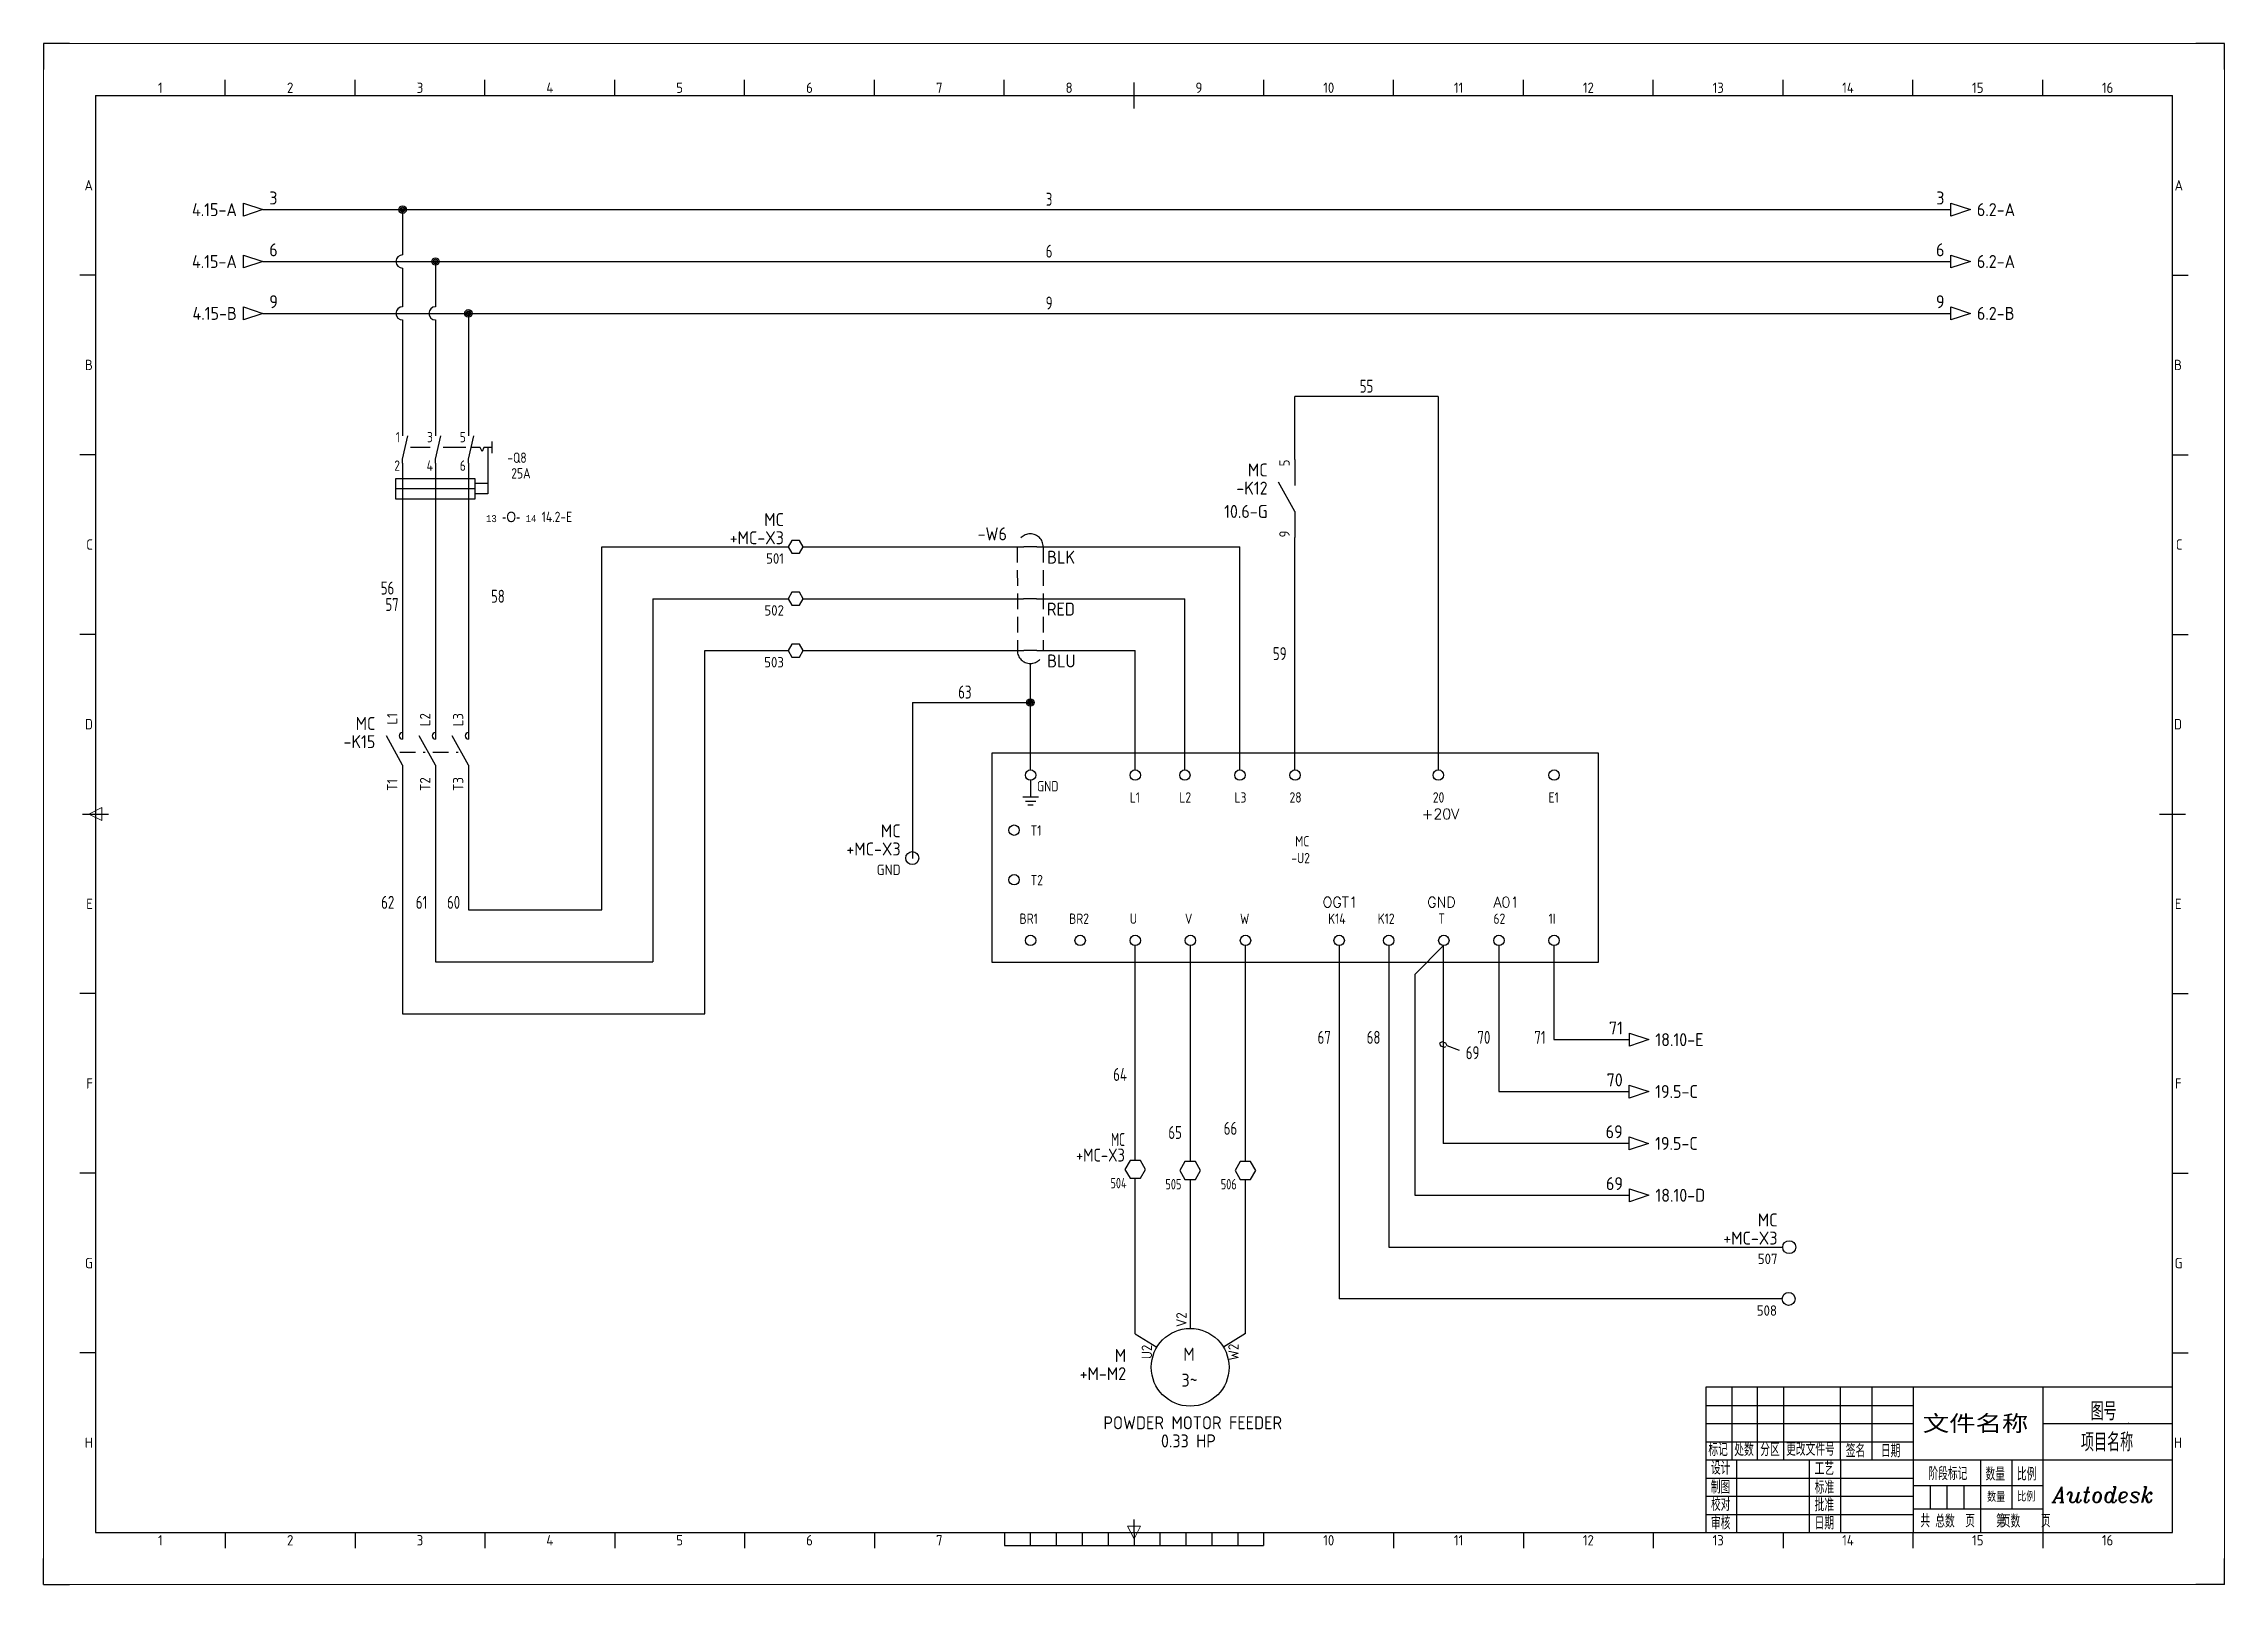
# Model space of a CAD drawing. Header units: millimetres. Extents: x 0 to 841, y 0 to 594.
import ezdxf
from ezdxf.enums import TextEntityAlignment as Align

# ---------------------------------------------------------------- set-up
doc = ezdxf.new("R2010")
doc.units = ezdxf.units.MM
doc.header["$LTSCALE"] = 12
doc.linetypes.add('DASHED', pattern=[0.75, 0.5, -0.25])
for name, color, linetype in [('AE_BOR', 1, 'Continuous'), ('BLK_1.0mm^2', 7, 'Continuous'), ('BLU_1.0mm^2', 5, 'Continuous'), ('DESC', 150, 'Continuous'), ('GRN_2.5mm^2', 3, 'Continuous'), ('LINK', 9, 'DASHED'), ('LOC', 8, 'Continuous'), ('MISC', 7, 'Continuous'), ('RED_1.0mm^2', 1, 'Continuous'), ('RED_2.5mm^2', 1, 'Continuous'), ('SYMS', 7, 'Continuous'), ('TAGS', 150, 'Continuous'), ('TAN_2.5mm^2', 31, 'Continuous'), ('TAN_4.0mm^2', 31, 'Continuous'), ('TERMS', 123, 'Continuous'), ('WHT_1.0mm^2', 7, 'Continuous'), ('WIRENO', 72, 'Continuous'), ('WIREREF', 52, 'Continuous'), ('WIREREF_DEST', 52, 'Continuous'), ('XREF', 7, 'Continuous'), ('XREFCHILD', 134, 'Continuous'), ('图框_外框线', 7, 'Continuous'), ('图框_标题栏属性', 1, 'Continuous'), ('图框_标题栏文字', 6, 'Continuous')]:
    doc.layers.add(name, color=color, linetype=linetype)
doc.styles.get("Standard").update_dxf_attribs({"font": 'txt.shx', "bigfont": 'gbcbig.shx'})
doc.styles.add('WD', font='romans.shx', dxfattribs={"bigfont": 'gbcbig.shx'})
doc.styles.add('WD_IEC', font='isocp2.shx', dxfattribs={"width": 0.9, "height": 4, "bigfont": 'gbcbig.shx'})
doc.styles.add('工程字', font='gbenor.shx', dxfattribs={"bigfont": 'gbcbig.shx'})

msp = doc.modelspace()

# ---------------------------------------------------------------- texts
at = {"layer": 'XREF', "insert": (187.2, 413.54), "char_height": 4, "attachment_point": 2, "style": 'WD_IEC'}
msp.add_mtext('{\\Fmonotxt.shx|c0;\\H0.67x;13 }{\\Facaderef.shx|c0;-O-} {\\Fmonotxt.shx|c0;\\H0.67x;14} 14.2-E', dxfattribs=at)

# ---------------------------------------------------------------- blocks, each defined once
blk = doc.blocks.new('gb_a1')
for p, q in [((20, 574), (20, 20)), ((20, 574), (821, 574)), ((821, 20), (821, 574)), ((20, 20), (821, 20))]:
    blk.add_line(p, q)
at = {"layer": 'AE_BOR', "lineweight": 30}
for p, q in [((10, 594), (0, 594)), ((0, 594), (0, 584)), ((841, 594), (830, 594)), ((841, 584), (841, 594)), ((0, 0), (0, 10)), ((841, 0), (841, 10)), ((0, 0), (10, 0)), ((841, 0), (830, 0))]:
    blk.add_line(p, q, dxfattribs=at)
at = {"layer": 'AE_BOR', "color": 1, "lineweight": 15}
for p, q in [((0, 594), (841, 594)), ((0, 0), (0, 594)), ((841, 594), (841, 0)), ((17.5, 297), (22.5, 299.5)), ((22.5, 294.5), (17.5, 297)), ((22.5, 299.5), (22.5, 294.5)), ((420.5, 17.5), (418, 22.5)), ((418, 22.5), (423, 22.5)), ((423, 22.5), (420.5, 17.5)), ((841, 0), (0, 0))]:
    blk.add_line(p, q, dxfattribs=at)
at = {"layer": 'AE_BOR'}
for p, q in [((70.0625, 574), (70.0625, 580)), ((120.125, 574), (120.125, 580)), ((170.1875, 574), (170.1875, 580)), ((220.25, 574), (220.25, 580)), ((270.3125, 574), (270.3125, 580)), ((320.375, 574), (320.375, 580)), ((370.4375, 574), (370.4375, 580)), ((470.5625, 574), (470.5625, 580)), ((520.625, 574), (520.625, 580)), ((570.6875, 574), (570.6875, 580)), ((620.75, 574), (620.75, 580)), ((670.8125, 574), (670.8125, 580)), ((720.875, 574), (720.875, 580)), ((770.9375, 574), (770.9375, 580)), ((20, 504.75), (14, 504.75)), ((821, 504.75), (827, 504.75)), ((20, 435.5), (14, 435.5)), ((821, 435.5), (827, 435.5)), ((20, 366.25), (14, 366.25)), ((821, 366.25), (827, 366.25)), ((20, 227.75), (14, 227.75)), ((821, 227.75), (827, 227.75)), ((20, 158.5), (14, 158.5)), ((821, 158.5), (827, 158.5)), ((20, 89.25), (14, 89.25)), ((821, 89.25), (827, 89.25)), ((70.0625, 20), (70.0625, 14)), ((120.125, 20), (120.125, 14)), ((170.1875, 20), (170.1875, 14)), ((220.25, 20), (220.25, 14)), ((270.3125, 20), (270.3125, 14)), ((320.375, 20), (320.375, 14)), ((520.625, 20), (520.625, 14)), ((570.6875, 20), (570.6875, 14)), ((620.75, 20), (620.75, 14)), ((670.8125, 20), (670.8125, 14)), ((720.875, 20), (720.875, 14)), ((770.9375, 20), (770.9375, 14))]:
    blk.add_line(p, q, dxfattribs=at)
at = {"layer": 'AE_BOR', "color": 2, "lineweight": 30}
for p, q in [((420.5, 574), (420.5, 579)), ((420.5, 569), (420.5, 574)), ((15, 297), (25, 297)), ((816, 297), (826, 297)), ((370.5, 20), (370.5, 15)), ((380.5, 20), (380.5, 15)), ((390.5, 20), (390.5, 15)), ((400.5, 20), (400.5, 15)), ((410.5, 20), (410.5, 15)), ((420.5, 20), (420.5, 25)), ((420.5, 20), (420.5, 15)), ((430.5, 20), (430.5, 15)), ((440.5, 20), (440.5, 15)), ((450.5, 20), (450.5, 15)), ((460.5, 20), (460.5, 15)), ((470.5, 20), (470.5, 15)), ((370.5, 15), (470.5, 15))]:
    blk.add_line(p, q, dxfattribs=at)
at = {"layer": 'AE_BOR', "style": 'WD_IEC'}
for s, p in [('1', (45.03125, 575)), ('2', (95.09375, 575)), ('3', (145.15625, 575)), ('4', (195.21875, 575)), ('5', (245.28125, 575)), ('6', (295.34375, 575)), ('7', (345.40625, 575)), ('8', (395.46875, 575)), ('9', (445.53125, 575)), ('10', (495.59375, 575)), ('11', (545.65625, 575)), ('12', (595.71875, 575)), ('13', (645.78125, 575)), ('14', (695.84375, 575)), ('15', (745.90625, 575)), ('16', (795.96875, 575)), ('1', (45.03125, 15)), ('2', (95.09375, 15)), ('3', (145.15625, 15)), ('4', (195.21875, 15)), ('5', (245.28125, 15)), ('6', (295.34375, 15)), ('7', (345.40625, 15)), ('10', (495.59375, 15)), ('11', (545.65625, 15)), ('12', (595.71875, 15)), ('13', (645.78125, 15)), ('14', (695.84375, 15)), ('15', (745.90625, 15)), ('16', (795.96875, 15))]:
    blk.add_text(s, height=4, dxfattribs=at).set_placement(p, align=Align.CENTER)
for s, p in [('A', (19, 539.375)), ('A', (825.04762, 539.375)), ('B', (19, 470.125)), ('B', (824.66667, 470.125)), ('C', (19, 400.875)), ('C', (824.85714, 400.875)), ('D', (19, 331.625)), ('D', (824.66667, 331.625)), ('E', (19, 262.375)), ('E', (824.47619, 262.375)), ('F', (19, 193.125)), ('F', (824.47619, 193.125)), ('G', (19, 123.875)), ('G', (824.85714, 123.875)), ('H', (19, 54.625)), ('H', (824.66667, 54.625))]:
    blk.add_text(s, height=4, dxfattribs=at).set_placement(p, align=Align.MIDDLE_RIGHT)
blk = doc.blocks.new('VDV1_19')
for p, q in [((8.94, 31.88), (5.94, 31.88)), ((6.44, 31.12), (8.44, 31.12)), ((6.94, 30.38), (7.94, 30.38))]:
    blk.add_line(p, q)
for centre in [(7.44, 36.12), (27.62, 36.12), (37.19, 36.12), (47.81, 36.12), (58.44, 36.12), (86.06, 36.12), (108.38, 36.12), (4.25, 25.5), (4.25, 15.94), (7.44, 4.25), (17, 4.25), (27.62, 4.25), (38.25, 4.25), (48.88, 4.25), (66.94, 4.25), (76.5, 4.25), (87.12, 4.25), (97.75, 4.25), (108.38, 4.25)]:
    blk.add_circle(centre, 1)
at = {"layer": 'SYMS'}
for p, q in [((0, 0), (0, 40.38)), ((0, 40.38), (116.88, 40.38)), ((116.88, 40.38), (116.88, 0)), ((7.44, 35.06), (7.44, 31.88)), ((116.88, 0), (0, 0))]:
    blk.add_line(p, q, dxfattribs=at)
at = {"style": 'WD_IEC', "flags": 1}
for tag, p, height in [('X4TERM04', (6.44, 36.12), 0.128), ('X2TERM04', (7.44, 37.12), 0.128), ('X2TERM01', (27.62, 37.12), 0.128), ('X2TERM02', (37.19, 37.12), 0.128), ('X2TERM03', (47.81, 37.12), 0.128), ('X2TERM05', (58.44, 37.12), 0.128), ('X2TERM06', (86.06, 37.12), 0.128), ('X2TERM07', (108.38, 37.12), 0.128), ('X1TERM07', (109.38, 36.12), 0.128), ('X4TERM08', (3.25, 25.5), 0.128), ('FAMILY', (50.54, 22.34), 0.01), ('CAT', (50.54, 22.34), 0.01), ('MFG', (50.54, 22.34), 0.01), ('ASSYCODE', (50.54, 22.34), 0.01), ('X4TERM09', (3.25, 15.94), 0.128), ('X4TERM10', (6.44, 4.25), 0.128), ('X1TERM19', (109.38, 4.25), 0.128), ('X8TERM10', (7.44, 3.25), 0.128), ('X8TERM11', (17, 3.25), 0.128), ('X8TERM12', (27.62, 3.25), 0.128), ('X8TERM13', (38.25, 3.25), 0.128), ('X8TERM14', (48.88, 3.25), 0.128), ('X8TERM15', (66.94, 3.25), 0.128), ('X8TERM16', (76.5, 3.25), 0.128), ('X8TERM17', (87.12, 3.25), 0.128), ('X8TERM18', (97.75, 3.25), 0.128), ('X8TERM19', (108.38, 3.25), 0.128)]:
    blk.add_attdef(tag, p, '', height=height, dxfattribs=at)
at = {"style": 'WD_IEC'}
for tag, p in [('TERM04', (8.67, 32.97)), ('TERM01', (26.56, 30.81)), ('TERM02', (36.12, 30.81)), ('TERM03', (46.75, 30.81)), ('TERM05', (57.38, 30.81)), ('TERM06', (85, 30.81)), ('TERM07', (107.31, 30.81)), ('TERM08', (7.44, 24.44)), ('DESC1', (121.12, 22.31)), ('DESC2', (121.12, 19.12)), ('TERM09', (7.44, 14.88)), ('INST', (121.12, 14.88)), ('LOC', (121.21, 12.08)), ('TERM10', (5.31, 7.44)), ('TERM11', (14.88, 7.44)), ('TERM12', (26.56, 7.44)), ('TERM13', (37.19, 7.44)), ('TERM14', (47.81, 7.44)), ('TERM15', (64.81, 7.44)), ('TERM16', (74.38, 7.44)), ('TERM17', (86.06, 7.44)), ('TERM18', (96.69, 7.44)), ('TERM19', (107.31, 7.44))]:
    blk.add_attdef(tag, p, '', height=2, dxfattribs=at)
blk.add_attdef('TAG1', text='', height=2, dxfattribs=at).set_placement((59.5, 19.12), align=Align.CENTER)
at = {"layer": 'SYMS'}
for s, p in [('+20V', (82.88, 27.62)), ('OGT1', (63.75, 10.62)), ('GND', (83.94, 10.62)), ('A01', (96.69, 10.62))]:
    blk.add_text(s, height=2, dxfattribs=at).set_placement(p)
blk = doc.blocks.new('VCR21')
for p, q in [((0, 7.5), (0, 2.5)), ((0, -2.5), (-3.125, 3.125)), ((0, -2.5), (0, -7.5))]:
    blk.add_line(p, q)
at = {"style": 'WD_IEC'}
for tag, p in [('INST', (-5.25, 7.75)), ('LOC', (-5.25, 4.25)), ('TAG2', (-5.25, 0.75)), ('XREF', (-5.25, -3.75)), ('DESC1', (-5.25, -7.6)), ('DESC3', (-5.25, -14.6)), ('DESC2', (-5.25, -11.1))]:
    blk.add_attdef(tag, text='', height=2.5, dxfattribs=at).set_placement(p, align=Align.RIGHT)
blk.add_attdef('TERM01', text='', height=2, rotation=90, dxfattribs=at).set_placement((-1, 7.5), align=Align.RIGHT)
at = {"style": 'WD_IEC', "flags": 1}
for tag, p, height in [('X2TERM01', (0, 7.5), 0.32), ('X4LINK', (-2, 0), 0.32), ('X1LINK', (-0.5, 0), 0.32), ('CONTACT', (4, -3.5), 1), ('FAMILY', (4, -5), 1), ('X8TERM02', (0, -7.5), 0.32)]:
    blk.add_attdef(tag, p, '', height=height, dxfattribs=at)
at = {"style": 'WD_IEC'}
blk.add_attdef('TERM02', (-1, -7.5), '', height=2, rotation=90, dxfattribs=at)
blk = doc.blocks.new('HW02_B')
blk.add_line((1.25, 0), (-1.25, 0))
at = {"style": 'WD_IEC', "flags": 1}
for tag, height, p in [('INST', 2.5, (-4.5, 8.25)), ('LOC', 2.5, (-4.5, 4.75)), ('XREF', 2.7, (-4.5, -3.75)), ('DESC1', 2.5, (-4.5, -7.75)), ('DESC3', 2.5, (-4.5, -14.75)), ('DESC2', 2.5, (-4.5, -11.25))]:
    blk.add_attdef(tag, text='', height=height, dxfattribs=at).set_placement(p, align=Align.RIGHT)
at = {"style": 'WD_IEC'}
blk.add_attdef('TAG2', text='', height=2.5, dxfattribs=at).set_placement((-4.5, 1.25), align=Align.RIGHT)
at = {"style": 'WD_IEC', "flags": 1}
for tag, p, height in [('X8LINKL', (-2.5, 0), 0.32), ('X4TERM01', (-1.25, 0), 0.32), ('X1TERM01', (1.25, 0), 0.32), ('X8LINKR', (2.5, 0), 0.32), ('FAMILY', (3.06, -11.76), 1)]:
    blk.add_attdef(tag, p, '', height=height, dxfattribs=at)
at = {"style": 'WD_IEC'}
blk.add_attdef('RATING1', text='', height=2.5, dxfattribs=at).set_placement((3.25, -2), align=Align.MIDDLE_LEFT)
blk = doc.blocks.new('HA1S1')
blk.add_lwpolyline([(0, 1.25), (3.75, 0), (0, -1.25)], close=True)
at = {"style": 'WD_IEC'}
for tag, height, flags, p in [('WIRENO', 2.5, 8, (-1.25, 1)), ('SIGCODE', 1, 1, (5, 1.8))]:
    blk.add_attdef(tag, text='', height=height, dxfattribs=dict(at, flags=flags)).set_placement(p, align=Align.RIGHT)
at = {"style": 'WD_IEC', "flags": 1}
blk.add_attdef('X4TERM01', (0, 0), '', height=0.32, dxfattribs=at)
at = {"style": 'WD_IEC'}
blk.add_attdef('XREF', text='', height=2.5, dxfattribs=at).set_placement((5, 0), align=Align.MIDDLE_LEFT)
blk.add_attdef('DESC1', text='', height=2.5, dxfattribs=at).set_placement((-1.25, -1), align=Align.TOP_RIGHT)
blk = doc.blocks.new('HW01_1')
blk.add_line((1.25, 0), (-1.25, 0))
at = {"linetype": 'DASHED'}
blk.add_arc((0, 0), 2.5, 0, 180, dxfattribs=at)
at = {"style": 'WD_IEC', "flags": 1}
for tag, height, p in [('INST', 2.5, (-4.5, 8.25)), ('LOC', 2.5, (-4.5, 4.75)), ('XREF', 2.7, (-4.5, -3.75)), ('DESC1', 2.5, (-4.5, -7.75)), ('DESC3', 2.5, (-4.5, -14.75)), ('DESC2', 2.5, (-4.5, -11.25))]:
    blk.add_attdef(tag, text='', height=height, dxfattribs=at).set_placement(p, align=Align.RIGHT)
at = {"style": 'WD_IEC'}
blk.add_attdef('TAG1', text='', height=2.5, dxfattribs=at).set_placement((-4.5, 1.25), align=Align.RIGHT)
at = {"style": 'WD_IEC', "flags": 1}
for tag, p, height in [('X8LINKL', (-2.5, 0), 0.32), ('X4TERM01', (-1.25, 0), 0.32), ('X1TERM01', (1.25, 0), 0.32), ('X8LINKR', (2.5, 0), 0.32), ('MFG', (3.06, -7.26), 1), ('CAT', (3.06, -8.76), 1), ('ASSYCODE', (3.06, -10.26), 1), ('FAMILY', (3.06, -11.76), 1), ('CATDESC', (3.06, -13.26), 1)]:
    blk.add_attdef(tag, p, '', height=height, dxfattribs=at)
at = {"style": 'WD_IEC'}
blk.add_attdef('RATING1', text='', height=2.5, dxfattribs=at).set_placement((3.25, -2), align=Align.MIDDLE_LEFT)
blk = doc.blocks.new('HW02_1')
blk.add_line((1.25, 0), (-1.25, 0))
at = {"linetype": 'DASHED'}
blk.add_arc((0, 0), 2.5, 180, 0, dxfattribs=at)
at = {"style": 'WD_IEC', "flags": 1}
for tag, height, p in [('INST', 2.5, (-4.5, 8.25)), ('LOC', 2.5, (-4.5, 4.75)), ('XREF', 2.7, (-4.5, -3.75)), ('DESC1', 2.5, (-4.5, -7.75)), ('DESC3', 2.5, (-4.5, -14.75)), ('DESC2', 2.5, (-4.5, -11.25))]:
    blk.add_attdef(tag, text='', height=height, dxfattribs=at).set_placement(p, align=Align.RIGHT)
at = {"style": 'WD_IEC'}
blk.add_attdef('TAG2', text='', height=2.5, dxfattribs=at).set_placement((-4.5, 1.25), align=Align.RIGHT)
at = {"style": 'WD_IEC', "flags": 1}
for tag, p, height in [('X2LINKL', (-2.5, 0), 0.32), ('X4TERM01', (-1.25, 0), 0.32), ('X1TERM01', (1.25, 0), 0.32), ('X2LINKR', (2.5, 0), 0.32), ('X8TERM02', (0, -2.5), 0.32), ('WD_NOTJUMPERED', (1.79, -2.5), 0.32), ('FAMILY', (3.06, -11.76), 1)]:
    blk.add_attdef(tag, p, '', height=height, dxfattribs=at)
blk.add_attdef('X8TERMDESC02', text='', height=2, dxfattribs=at).set_placement((0.25, -3.76), align=Align.TOP_LEFT)
at = {"style": 'WD_IEC'}
blk.add_attdef('RATING1', text='', height=2.5, dxfattribs=at).set_placement((3.25, -2), align=Align.MIDDLE_LEFT)
blk = doc.blocks.new('VMS21P')
for p, q in [((0, 7.5), (0, 2.5)), ((0, -2.5), (-3.125, 3.125)), ((0, -2.5), (0, -7.5))]:
    blk.add_line(p, q)
blk.add_arc((0, 3.125), 0.625, 90, 270)
at = {"style": 'WD_IEC'}
for tag, p in [('INST', (-5.25, 7.75)), ('LOC', (-5.25, 4.25)), ('TAG2', (-5.25, 0.75)), ('XREF', (-5.25, -3.75)), ('DESC1', (-5.25, -7.6)), ('DESC3', (-5.25, -14.6)), ('DESC2', (-5.25, -11.1))]:
    blk.add_attdef(tag, text='', height=2.5, dxfattribs=at).set_placement(p, align=Align.RIGHT)
blk.add_attdef('TERM01', text='', height=2, rotation=90, dxfattribs=at).set_placement((-1, 7.5), align=Align.RIGHT)
at = {"style": 'WD_IEC', "flags": 1}
for tag, p, height in [('X2TERM01', (0, 7.5), 0.32), ('X4LINK', (-2, 0), 0.32), ('X1LINK', (-0.5, 0), 0.32), ('CONTACT', (4, -3.5), 1), ('FAMILY', (4, -5), 1), ('X8TERM02', (0, -7.5), 0.32)]:
    blk.add_attdef(tag, p, '', height=height, dxfattribs=at)
at = {"style": 'WD_IEC'}
blk.add_attdef('TERM02', (-1, -7.5), '', height=2, rotation=90, dxfattribs=at)
blk = doc.blocks.new('HA1D3')
blk.add_lwpolyline([(0, 0), (-3.75, -1.25), (-3.75, 1.25)], close=True)
at = {"style": 'WD_IEC'}
blk.add_attdef('XREF', text='', height=2.5, dxfattribs=at).set_placement((-5, 0), align=Align.MIDDLE_RIGHT)
at = {"style": 'WD_IEC', "flags": 1}
blk.add_attdef('SIGCODE', text='', height=1, dxfattribs=at).set_placement((-2.5, 1.8), align=Align.RIGHT)
at = {"style": 'WD_IEC'}
for tag, p, height, flags in [('X1TERM01', (0, 0), 0.32, 1), ('WIRENO', (1.25, 1), 2.5, 8)]:
    blk.add_attdef(tag, p, '', height=height, dxfattribs=dict(at, flags=flags))
blk.add_attdef('DESC1', text='', height=2.5, dxfattribs=at).set_placement((1.25, -1), align=Align.TOP_LEFT)
blk = doc.blocks.new('WD_WNH')
at = {"linetype": 'Continuous', "style": 'WD_IEC', "width": 0.8}
blk.add_attdef('WIRENO', text='', height=2.5, dxfattribs=at).set_placement((0, 0.75), align=Align.CENTER)
at = {"style": 'WD_IEC', "flags": 1}
for tag, p in [('W08USER', (0, 0.375)), ('W04USER', (0, 0.875)), ('W05USER', (0, 0.75)), ('W09USER', (0, 0.25)), ('W03USER', (0, 1)), ('W06USER', (0, 0.625)), ('W07USER', (0, 0.5)), ('W02USER', (0, 1.125)), ('W01USER', (0, 1.25)), ('W10USER', (0, 0.125))]:
    blk.add_attdef(tag, text='', height=0.08, dxfattribs=at).set_placement(p, align=Align.CENTER)
blk = doc.blocks.new('WD_WNV')
at = {"linetype": 'Continuous', "style": 'WD_IEC', "width": 0.8}
blk.add_attdef('WIRENO', text='', height=2.5, dxfattribs=at).set_placement((-1.6, 0), align=Align.MIDDLE_RIGHT)
at = {"style": 'WD_IEC', "flags": 1}
for tag, p in [('W08USER', (-1, 0.375)), ('W04USER', (-1, 0.875)), ('W05USER', (-1, 0.75)), ('W09USER', (-1, 0.25)), ('W03USER', (-1, 1)), ('W06USER', (-1, 0.625)), ('W07USER', (-1, 0.5)), ('W02USER', (-1, 1.125)), ('W01USER', (-1, 1.25)), ('W10USER', (-1, 0.125))]:
    blk.add_attdef(tag, text='', height=0.08, dxfattribs=at).set_placement(p, align=Align.CENTER)
blk = doc.blocks.new('HDV1_04QM1')
for p, q in [((0, 0), (0, -0.75)), ((0, -5.25), (1.04, -0.75)), ((6.35, 0), (6.35, -0.75)), ((6.35, -5.25), (7.39, -0.75)), ((12.7, 0), (12.7, -0.75)), ((12.7, -5.25), (13.74, -0.75)), ((0, -6), (0, -5.25)), ((6.35, -6), (6.35, -5.25)), ((12.7, -6), (12.7, -5.25))]:
    blk.add_line(p, q)
at = {"linetype": 'DASHED'}
for p, q in [((14.95, -3), (13.26, -3)), ((15.33, -3.75), (14.95, -3)), ((15.7, -3), (15.33, -3.75)), ((17.2, -3), (15.7, -3))]:
    blk.add_line(p, q, dxfattribs=at)
at = {"linetype": 'Continuous'}
blk.add_line((17.2, -1.88), (17.2, -4.12), dxfattribs=at)
at = {"layer": 'LINK'}
for p, q in [((5.35, -3), (1.5, -3)), ((12.2, -3), (7.85, -3))]:
    blk.add_line(p, q, dxfattribs=at)
at = {"layer": 'SYMS'}
for p, q in [((16.45, -2.97), (16.45, -11.97)), ((13.95, -10.97), (-1.3, -10.97)), ((16.45, -9.97), (13.95, -9.97)), ((16.45, -11.97), (13.95, -11.97))]:
    blk.add_line(p, q, dxfattribs=at)
blk.add_lwpolyline([(13.95, -8.97), (13.95, -12.97), (-1.3, -12.97), (-1.3, -8.97)], close=True, dxfattribs=at)
at = {"linetype": 'Continuous', "style": 'WD_IEC', "width": 0.8}
for tag, p in [('TERM01', (-0.5, 0)), ('TERM03', (5.85, 0)), ('TERM05', (12.2, 0)), ('TERM02', (-0.5, -5.5)), ('TERM04', (5.85, -5.5)), ('TERM06', (12.2, -5.5))]:
    blk.add_attdef(tag, text='', height=1, dxfattribs=at).set_placement(p, align=Align.TOP_RIGHT)
at = {"style": 'WD_IEC', "width": 0.8}
for tag, p in [('LOC', (14.2, -1)), ('INST', (15.45, -1))]:
    blk.add_attdef(tag, text='', height=1, rotation=270, dxfattribs=at).set_placement(p, align=Align.RIGHT)
at = {"color": 7, "style": 'WD_IEC'}
for tag, p in [('X8LINK', (-1, -3)), ('X2LINK', (17.45, -3))]:
    blk.add_attdef(tag, p, '', height=0.16, rotation=270, dxfattribs=at)
at = {"style": 'WD_IEC', "flags": 1}
for tag, p, height in [('X2TERM01', (0, 0), 0.18), ('X2TERM03', (6.35, 0), 0.18), ('X2TERM05', (12.7, 0), 0.18), ('X8TERM02', (0, -6), 0.18), ('X8TERM04', (6.35, -6), 0.18), ('X8TERM06', (12.7, -6), 0.18), ('FAMILY', (15.64, -4.5), 0.16)]:
    blk.add_attdef(tag, p, '', height=height, rotation=270, dxfattribs=at)
at = {"style": 'WD_IEC', "width": 0.8}
blk.add_attdef('XREF', text='', height=1, rotation=270, dxfattribs=at).set_placement((11.2, -3), align=Align.TOP_CENTER)
at = {"style": 'WD_IEC', "width": 0.9}
for tag, p in [('TAG1', (20.48, -4.84)), ('DESC2', (20.48, -7.69)), ('DESC3', (20.48, -9.19)), ('DESC1', (20.48, -6.19))]:
    blk.add_attdef(tag, text='', height=1, dxfattribs=at).set_placement(p, align=Align.CENTER)
at = {"style": 'WD_IEC', "flags": 1}
for tag, p, width in [('CONTACT', (15.3, -4.5), 0.9), ('ASSYCODE', (15.42, -5.8), 0.9), ('CAT', (15.79, -5.8), 0.8), ('MFG', (16.17, -5.8), 0.8)]:
    blk.add_attdef(tag, p, '', height=0.16, rotation=270, dxfattribs=dict(at, width=width))
at = {"style": 'WD_IEC', "width": 0.9}
blk.add_attdef('RATING1', text='', height=1, dxfattribs=at).set_placement((17.87, -10.11), align=Align.MIDDLE_LEFT)
blk = doc.blocks.new('CorpLogoBlock')
at = {"insert": (-46.09, 17.54), "char_height": 6, "width": 37.2055, "attachment_point": 1, "style": '工程字'}
blk.add_mtext('{\\Fitalic|c0;Autodesk}', dxfattribs=at)
blk = doc.blocks.new('GB_TitleBlock')
at = {"lineweight": -3}
for p, q in [((-50, 42), (0, 42)), ((-50, 28), (0, 28))]:
    blk.add_line(p, q, dxfattribs=at)
blk.add_point((-16.99, 42), dxfattribs=at)
at = {"layer": '图框_外框线'}
for p, q in [((-170, 56), (-170, 28)), ((-160, 28), (-160, 56)), ((-150, 56), (-150, 28)), ((-128, 28), (-128, 56)), ((-116, 56), (-116, 28)), ((-100, 56), (-100, 0)), ((-50, 56), (-50, 0)), ((-180, 49), (-100, 49)), ((-180, 42), (-100, 42)), ((-180, 35), (-100, 35)), ((-180, 28), (-50, 28)), ((-168, 0), (-168, 28)), ((-140, 0), (-140, 28)), ((-128, 28), (-128, 0)), ((-74, 28), (-74, 0)), ((-62, 28), (-62, 9)), ((-180, 21), (-100, 21)), ((-50, 18), (-100, 18)), ((-93.5, 18), (-93.5, 9)), ((-87, 18), (-87, 9)), ((-80.5, 18), (-80.5, 9)), ((-180, 14), (-100, 14)), ((-50, 9), (-100, 9)), ((-180, 7), (-100, 7))]:
    blk.add_line(p, q, dxfattribs=at)
blk.add_lwpolyline([(0, 56), (-180, 56), (-180, 0), (0, 0), (0, 56)], dxfattribs=at)
at = {"style": 'WD', "flags": 1}
blk.add_attdef('WD_TB', (-168.38, 50.46), '', height=2, dxfattribs=at)
at = {"layer": '图框_标题栏属性', "style": '工程字'}
for tag, p in [('REV3', (-179.58, 50.91)), ('REV2', (-179.43, 43.49)), ('REV1', (-179.43, 36.77))]:
    blk.add_attdef(tag, p, '', height=3, dxfattribs=at)
for tag, height, width, p, p2 in [('REV3DET', 3, 13.288798, (-148.76, 50.77), (-130.49, 50.77)), ('BY3', 3, 6.930672, (-126.95, 50.77), (-117.42, 50.77)), ('RD3', 3, 9.096075, (-114.66, 50.77), (-102.16, 50.77)), ('REV2DET', 3, 1.39216, (-148.76, 43.77), (-130.49, 43.77)), ('BY2', 3, 6.930672, (-126.95, 43.77), (-117.42, 43.77)), ('RD2', 3, 9.096075, (-114.66, 43.77), (-102.16, 43.77)), ('文件名称', 7, 2.04191, (-96.3, 38.33), (-55.63, 38.33)), ('REV1DET', 3, 13.288798, (-148.76, 36.77), (-130.49, 36.77)), ('BY1', 3, 6.930672, (-126.95, 36.77), (-117.42, 36.77)), ('RD1', 3, 9.096075, (-114.66, 36.77), (-102.16, 36.77))]:
    blk.add_attdef(tag, text='', height=height, dxfattribs=dict(at, width=width)).set_placement(p, p2, align=Align.FIT)
for tag, p in [('图号', (-26.57, 46.93)), ('项目名称', (-25.25, 35.16))]:
    blk.add_attdef(tag, text='', height=7, dxfattribs=at).set_placement(p, align=Align.MIDDLE)
at = {"layer": '图框_标题栏属性', "lineweight": -3}
for tag, p in [('设计', (-163.59, 22.3)), ('工艺', (-123.59, 22.3)), ('制图', (-163.59, 15.3)), ('标准', (-123.59, 15.3)), ('校对', (-163.59, 8.3)), ('批准', (-123.59, 8.3)), ('审核', (-163.59, 1.3)), ('日期', (-123.59, 1.3))]:
    blk.add_attdef(tag, p, '', height=5, dxfattribs=at)
at = {"layer": '图框_标题栏属性', "style": '工程字'}
for tag, height, p in [('数量', 3.5, (-68.02, 13.58)), ('比例', 3.5, (-56.4, 13.74)), ('总数', 5, (-87.74, 4.36)), ('页数', 5, (-62.45, 4.36))]:
    blk.add_attdef(tag, text='', height=height, dxfattribs=at).set_placement(p, align=Align.MIDDLE_CENTER)
at = {"layer": '图框_标题栏文字', "style": '工程字'}
for s, p in [('标记', (-179, 29.44)), ('处数', (-169, 29.44)), ('分区', (-159, 29.44)), ('更改文件号', (-149, 29.59)), ('签名', (-126, 29)), ('日期', (-112.47, 28.98)), ('设计', (-177.99, 22.35)), ('工艺', (-138.02, 22.15)), ('阶段标记', (-94.11, 20.2)), ('数量', (-72.11, 20)), ('比例', (-60, 20)), ('制图', (-178.04, 15.02)), ('标准', (-137.99, 14.92)), ('校对', (-177.99, 8.33)), ('批准', (-138.02, 8.15)), ('审核', (-177.99, 1.15)), ('日期', (-138.02, 1.15)), ('共     页   第     页', (-97.24, 2))]:
    blk.add_text(s, height=5, dxfattribs=at).set_placement(p)
blk = doc.blocks.new('wddot')
for radius in [0.72, 0.449, 0.223]:
    blk.add_circle((0, 0), radius)
blk = doc.blocks.new('VT0002')
blk.add_circle((0, 0), 1.25)
at = {"style": 'WD_IEC'}
for tag, p in [('INST', (-2.25, 7.5)), ('LOC', (-2.25, 4))]:
    blk.add_attdef(tag, text='', height=2.5, dxfattribs=at).set_placement(p, align=Align.RIGHT)
at = {"style": 'WD_IEC', "flags": 1}
for tag, p, height in [('ASSYCODE', (2.75, 10.75), 1), ('CATDESC', (2.75, 9.25), 1), ('MFG', (2.75, 7.25), 1.5), ('CAT', (2.75, 4.75), 1.5), ('X4TERM01', (-1.25, 0), 0.32), ('X4PIN01', (-1.25, 1), 0.4), ('X4TERMDESC01', (-1.25, 0.5), 0.4), ('X2TERM01', (0, 1.25), 0.32), ('X2PIN01', (0, 2.25), 0.4), ('X2TERMDESC01', (0, 1.75), 0.4), ('X8PIN01', (0, -0.25), 0.4), ('X1TERM01', (1.25, 0), 0.32), ('X1PIN01', (1.25, 1), 0.4), ('X1TERMDESC01', (1.25, 0.5), 0.4), ('X8TERM01', (0, -1.25), 0.32), ('X8TERMDESC01', (0, -0.75), 0.4), ('STRIPSEQ', (0, -3), 0.4), ('LINKTERM', (0, -2), 0.4)]:
    blk.add_attdef(tag, p, '', height=height, dxfattribs=at)
at = {"style": 'WD_IEC', "flags": 8}
for tag, height, p in [('TAGSTRIP', 2.5, (-2.25, 0.5)), ('TERM01', 2, (-2.25, -3.25))]:
    blk.add_attdef(tag, text='', height=height, dxfattribs=at).set_placement(p, align=Align.RIGHT)
blk = doc.blocks.new('HT0003')
blk.add_lwpolyline([(0.72, -1.25), (1.44, 0), (0.72, 1.25), (-0.72, 1.25), (-1.44, 0), (-0.72, -1.25)], close=True)
at = {"style": 'WD_IEC'}
for tag, p in [('INST', (-2.25, 7.5)), ('LOC', (-2.25, 4))]:
    blk.add_attdef(tag, text='', height=2.5, dxfattribs=at).set_placement(p, align=Align.RIGHT)
at = {"style": 'WD_IEC', "flags": 1}
for tag, p, height in [('ASSYCODE', (2.75, 10.75), 1), ('CATDESC', (2.75, 9.25), 1), ('MFG', (2.75, 7.25), 1.5), ('CAT', (2.75, 4.75), 1.5), ('X4TERM01', (-1.44, 0), 0.32), ('X4PIN01', (-1.25, 1), 0.4), ('X4TERMDESC01', (-1.25, 0.5), 0.4), ('X2TERM01', (0, 1.25), 0.32), ('X2PIN01', (0, 2.25), 0.4), ('X2TERMDESC01', (0, 1.75), 0.4), ('X8PIN01', (0, -0.25), 0.4), ('X1PIN01', (1.25, 1), 0.4), ('X1TERMDESC01', (1.25, 0.5), 0.4), ('X1TERM01', (1.44, 0), 0.32), ('X8TERM01', (0, -1.25), 0.32), ('X8TERMDESC01', (0, -0.75), 0.4), ('STRIPSEQ', (0, -3), 0.4), ('LINKTERM', (0, -2), 0.4)]:
    blk.add_attdef(tag, p, '', height=height, dxfattribs=at)
at = {"style": 'WD_IEC', "flags": 8}
for tag, height, p in [('TAGSTRIP', 2.5, (-2.25, 0.5)), ('TERM01', 2, (-2.25, -3.25))]:
    blk.add_attdef(tag, text='', height=height, dxfattribs=at).set_placement(p, align=Align.RIGHT)
blk = doc.blocks.new('VT0003')
for p, q in [((-1, 1.73), (-2, 0)), ((-2, 0), (-1, -1.73)), ((1, 1.73), (-1, 1.73)), ((2, 0), (1, 1.73)), ((1, -1.73), (2, 0)), ((-1, -1.73), (1, -1.73))]:
    blk.add_line(p, q)
at = {"style": 'WD_IEC', "width": 0.7}
for tag, p in [('INST', (-2, 7.5)), ('LOC', (-2, 4.5))]:
    blk.add_attdef(tag, text='', height=2.5, dxfattribs=at).set_placement(p, align=Align.RIGHT)
at = {"linetype": 'Continuous', "style": 'WD_IEC'}
for tag, height, width, flags, p in [('TAGSTRIP', 2.5, 0.9, 8, (-2, 1.5)), ('ASSYCODE', 0.25, 0.8, 1, (-2, -3.5)), ('MFG', 0.25, 0.8, 1, (-2, -2.5)), ('CAT', 0.25, 0.8, 1, (-2, -3))]:
    blk.add_attdef(tag, text='', height=height, dxfattribs=dict(at, width=width, flags=flags)).set_placement(p, align=Align.RIGHT)
at = {"linetype": 'Continuous', "style": 'WD_IEC', "width": 0.8, "flags": 8}
blk.add_attdef('TERM01', text='', height=2, dxfattribs=at).set_placement((0, 0), align=Align.MIDDLE_CENTER)
at = {"style": 'WD_IEC', "flags": 1}
for tag, p, height in [('X4TERM01', (-2, 0), 0.256), ('X4TERMDESC01', (-1.88, -0.37), 0.4), ('X2TERM01', (0, 1.73), 0.256), ('X2TERMDESC01', (0.15, 1.21), 0.4), ('X2PIN01', (0.52, 1.34), 0.4), ('X1PIN01', (1.39, 0.26), 0.4), ('X1TERMDESC01', (1.88, -0.39), 0.4), ('X1TERM01', (2, 0), 0.256), ('X4PIN01', (-1.82, -0.6), 0.4), ('X8TERM01', (0, -1.73), 0.256), ('X8TERMDESC01', (0, -2.11), 0.4), ('X8PIN01', (0.41, -1.54), 0.4), ('LINKTERM', (1.52, -1.15), 0.4), ('STRIPSEQ', (2.52, -3.93), 0.4)]:
    blk.add_attdef(tag, p, '', height=height, dxfattribs=at)
blk = doc.blocks.new('HT0002')
blk.add_circle((0, 0), 1.25)
at = {"style": 'WD_IEC'}
for tag, p in [('INST', (-2.25, 7.5)), ('LOC', (-2.25, 4))]:
    blk.add_attdef(tag, text='', height=2.5, dxfattribs=at).set_placement(p, align=Align.RIGHT)
at = {"style": 'WD_IEC', "flags": 1}
for tag, p, height in [('ASSYCODE', (2.75, 10.75), 1), ('CATDESC', (2.75, 9.25), 1), ('MFG', (2.75, 7.25), 1.5), ('CAT', (2.75, 4.75), 1.5), ('X4TERM01', (-1.25, 0), 0.32), ('X4PIN01', (-1.25, 1), 0.4), ('X4TERMDESC01', (-1.25, 0.5), 0.4), ('X2TERM01', (0, 1.25), 0.32), ('X2PIN01', (0, 2.25), 0.4), ('X2TERMDESC01', (0, 1.75), 0.4), ('X8PIN01', (0, -0.25), 0.4), ('X1TERM01', (1.25, 0), 0.32), ('X1PIN01', (1.25, 1), 0.4), ('X1TERMDESC01', (1.25, 0.5), 0.4), ('X8TERM01', (0, -1.25), 0.32), ('X8TERMDESC01', (0, -0.75), 0.4), ('STRIPSEQ', (0, -3), 0.4), ('LINKTERM', (0, -2), 0.4)]:
    blk.add_attdef(tag, p, '', height=height, dxfattribs=at)
at = {"style": 'WD_IEC', "flags": 8}
for tag, height, p in [('TAGSTRIP', 2.5, (-2.25, 0.5)), ('TERM01', 2, (-2.25, -3.25))]:
    blk.add_attdef(tag, text='', height=height, dxfattribs=at).set_placement(p, align=Align.RIGHT)
blk = doc.blocks.new('VMO13')
blk.add_circle((0, 0), 7.5)
at = {"style": 'WD_IEC'}
for tag, p in [('INST', (-15.5, 12.75)), ('LOC', (-15.5, 9.25)), ('TAG1', (-15.5, 5.75)), ('DESC2', (-15.5, -2)), ('DESC1', (-15.5, 1.5)), ('DESC3', (-15.5, -5.5)), ('RATING1', (-15.5, -9)), ('RATING2', (-15.5, -12.5)), ('RATING3', (-15.5, -16))]:
    blk.add_attdef(tag, text='', height=2.5, dxfattribs=at).set_placement(p, align=Align.RIGHT)
blk.add_attdef('TERM02', (-0.69, 7.75), '', height=2, rotation=90, dxfattribs=at)
at = {"style": 'WD_IEC', "flags": 1}
for tag, p, height in [('MFG', (12.75, 9), 1.5), ('X0TERM01', (-6.4, 3.9), 0.32), ('X2TERM02', (0, 7.5), 0.32), ('X0TERM03', (6.4, 3.9), 0.32), ('CAT', (12.75, 6.5), 1.5), ('X4LINK', (-7.5, 0), 0.32), ('X1LINK', (7.5, 0), 0.32), ('X8TERM04', (0, -7.5), 0.32), ('ASSYCODE', (1, -9), 1), ('FAMILY', (1, -10.5), 1), ('CATDESC', (1, -12), 1)]:
    blk.add_attdef(tag, p, '', height=height, dxfattribs=at)
at = {"style": 'WD_IEC'}
for tag, p in [('TERM03', (9.35, 4.53)), ('TERM01', (-7.35, 4.34)), ('TERM04', (-0.59, -7.92))]:
    blk.add_attdef(tag, text='', height=2, rotation=90, dxfattribs=at).set_placement(p, align=Align.RIGHT)
for tag, p in [('M', (-0.22, 1.27)), ('3~', (-0.12, -3.73))]:
    blk.add_attdef(tag, text='', height=2.5, dxfattribs=at).set_placement(p, align=Align.CENTER)
at = {"lineweight": 15, "style": 'WD_IEC'}
blk.add_attdef('XREF', text='', height=2.5, dxfattribs=at).set_placement((-15.5, -19.5), align=Align.RIGHT)

# ---------------------------------------------------------------- linework, layer by layer
at = {"layer": 'BLK_1.0mm^2'}
for p, q in [((292.89, 400), (378, 400)), ((383, 400), (461.28, 400)), ((461.28, 314.02), (461.28, 400)), ((561.24, 246.27), (561.24, 190)), ((582.41, 246.27), (582.41, 210)), ((582.41, 210), (611.55, 210)), ((561.24, 190), (611.49, 190))]:
    msp.add_line(p, q, dxfattribs=at)
at = {"layer": 'BLU_1.0mm^2'}
for p, q in [((292.89, 360), (378.03, 360)), ((383.03, 360), (420.94, 360)), ((420.91, 314.02), (420.94, 360))]:
    msp.add_line(p, q, dxfattribs=at)
at = {"layer": 'GRN_2.5mm^2'}
for p, q in [((380.53, 314.02), (380.53, 355)), ((335.02, 340), (335.02, 279.82)), ((335.02, 340), (380.53, 340))]:
    msp.add_line(p, q, dxfattribs=at)
at = {"layer": 'LINK'}
for points in [[(375.5, 400), (375.53, 360)], [(385.5, 400), (385.53, 360)], [(137.43, 320.89), (147.13, 320.89)], [(150.13, 320.89), (159.83, 320.89)]]:
    msp.add_lwpolyline(points, dxfattribs=at)
at = {"layer": 'RED_1.0mm^2'}
for p, q in [((382.9, 380), (440.12, 380)), ((440.12, 314.02), (440.12, 380)), ((539.91, 246.27), (528.74, 235.1)), ((528.74, 235.1), (528.74, 150)), ((528.74, 150), (611.57, 150))]:
    msp.add_line(p, q, dxfattribs=at)
at = {"layer": 'RED_2.5mm^2'}
for p, q in [((482.53, 433.64), (482.53, 457.93)), ((537.78, 457.93), (482.53, 457.93)), ((537.78, 457.93), (537.78, 314.02)), ((138.43, 432.31), (138.43, 335.89)), ((151.13, 432.31), (151.13, 335.89)), ((163.83, 432.31), (163.83, 335.89)), ((215.24, 260), (215.24, 400)), ((215.24, 400), (287.11, 400)), ((482.53, 314.02), (482.53, 403.64)), ((234.9, 380), (287.11, 380)), ((234.9, 380), (234.9, 240)), ((292.89, 380), (377.9, 380)), ((255, 220), (255.03, 360)), ((255.03, 360), (287.11, 360)), ((138.43, 305.89), (138.43, 220)), ((151.13, 305.89), (151.13, 240)), ((163.83, 305.89), (163.83, 260)), ((163.83, 260), (215.24, 260)), ((420.99, 163.46), (420.99, 246.27)), ((442.16, 246.27), (442.16, 163.03)), ((463.49, 163.03), (463.49, 246.27)), ((499.62, 246.27), (499.62, 110.06)), ((518.74, 246.27), (518.74, 130)), ((151.13, 240), (234.9, 240)), ((138.43, 220), (255, 220)), ((518.74, 130), (670.67, 130)), ((670.46, 110.06), (499.62, 110.06))]:
    msp.add_line(p, q, dxfattribs=at)
at = {"layer": 'TAN_2.5mm^2'}
for p, q in [((420.99, 96.6), (420.99, 156.54)), ((442.16, 156.1), (442.16, 98.7)), ((463.49, 96.7), (463.49, 156.1)), ((420.99, 96.6), (429.35, 91.5)), ((463.49, 96.7), (454.97, 91.5))]:
    msp.add_line(p, q, dxfattribs=at)
at = {"layer": 'TAN_4.0mm^2'}
for p, q in [((84.53, 530), (735.55, 530)), ((138.43, 530), (138.43, 512.54)), ((84.53, 510), (735.55, 510)), ((138.43, 507.46), (138.43, 492.54)), ((151.13, 510), (151.13, 492.54)), ((84.53, 490), (735.56, 490)), ((163.83, 490), (163.83, 444.31)), ((138.43, 487.46), (138.43, 444.31)), ((151.13, 487.46), (151.13, 444.31))]:
    msp.add_line(p, q, dxfattribs=at)
for centre in [(138.43, 510), (138.43, 490), (151.13, 490)]:
    msp.add_arc(centre, 2.54, 90, 270, dxfattribs=at)
at = {"layer": 'WHT_1.0mm^2'}
for p in [(539.75, 246.27), (611.46, 170)]:
    msp.add_line(p, (539.75, 170), dxfattribs=at)
at = {"layer": 'WIRENO'}
msp.add_lwpolyline([(546.06, 205.83), (541.24, 207.59), (540.77, 208.61), (539.28, 209.15), (538.26, 208.68), (538.73, 207.66), (540.22, 207.12), (540.73, 207.35)], dxfattribs=at)

# ---------------------------------------------------------------- block references
for name, p in [('gb_a1', (0, 0)), ('CorpLogoBlock', (821, 20))]:
    msp.add_blockref(name, p)
ref = msp.add_blockref('GB_TitleBlock', (821, 20))
ref.add_attrib('页数', '页数', dxfattribs={"layer": '图框_标题栏属性', "height": 5, "style": '工程字'}).set_placement((758.55, 24.36), align=Align.MIDDLE_CENTER)
ref.add_attrib('总数', '总数', dxfattribs={"layer": '图框_标题栏属性', "height": 5, "style": '工程字'}).set_placement((733.26, 24.36), align=Align.MIDDLE_CENTER)
ref.add_attrib('比例', '比例', dxfattribs={"layer": '图框_标题栏属性', "height": 3.5, "style": '工程字'}).set_placement((764.6, 33.74), align=Align.MIDDLE_CENTER)
ref.add_attrib('数量', '数量', dxfattribs={"layer": '图框_标题栏属性', "height": 3.5, "style": '工程字'}).set_placement((752.98, 33.58), align=Align.MIDDLE_CENTER)
ref.add_attrib('项目名称', '项目名称', dxfattribs={"layer": '图框_标题栏属性', "height": 7, "style": '工程字'}).set_placement((795.75, 55.16), align=Align.MIDDLE)
ref.add_attrib('图号', '图号', dxfattribs={"layer": '图框_标题栏属性', "height": 7, "style": '工程字'}).set_placement((794.43, 66.93), align=Align.MIDDLE)
ref.add_attrib('文件名称', '文件名称', dxfattribs={"layer": '图框_标题栏属性', "height": 7, "style": '工程字', "width": 2.04191}).set_placement((724.7, 58.33), (765.37, 58.33), align=Align.FIT)
at = {"layer": 'SYMS'}
ref = msp.add_blockref('HA1D3', (84.53, 530), dxfattribs=dict(at, xscale=2, yscale=2, zscale=2))
ref.add_attrib('WIRENO', '3', (87.03, 532), dxfattribs={"layer": 'WIREREF_DEST', "height": 5, "style": 'WD_IEC', "flags": 8})
ref.add_attrib('XREF', '4.15-A', dxfattribs={"layer": 'XREF', "height": 5, "style": 'WD_IEC'}).set_placement((74.53, 530), align=Align.MIDDLE_RIGHT)
at = {"layer": 'SYMS', "xscale": 2, "yscale": 2, "zscale": 2}
for p in [(138.43, 530), (151.13, 510), (163.83, 490), (380.53, 340)]:
    msp.add_blockref('wddot', p, dxfattribs=at)
at = {"layer": 'SYMS'}
ref = msp.add_blockref('HA1S1', (735.55, 530), dxfattribs=dict(at, xscale=2, yscale=2, zscale=2))
ref.add_attrib('WIRENO', '3', dxfattribs={"layer": 'WIREREF', "height": 5, "style": 'WD_IEC', "flags": 8}).set_placement((733.05, 532), align=Align.RIGHT)
ref.add_attrib('XREF', '6.2-A', dxfattribs={"layer": 'XREF', "height": 5, "style": 'WD_IEC'}).set_placement((745.55, 530), align=Align.MIDDLE_LEFT)
ref = msp.add_blockref('HA1D3', (84.53, 510), dxfattribs=dict(at, xscale=2, yscale=2, zscale=2))
ref.add_attrib('WIRENO', '6', (87.03, 512), dxfattribs={"layer": 'WIREREF_DEST', "height": 5, "style": 'WD_IEC', "flags": 8})
ref.add_attrib('XREF', '4.15-A', dxfattribs={"layer": 'XREF', "height": 5, "style": 'WD_IEC'}).set_placement((74.53, 510), align=Align.MIDDLE_RIGHT)
ref = msp.add_blockref('HA1S1', (735.55, 510), dxfattribs=dict(at, xscale=2, yscale=2, zscale=2))
ref.add_attrib('WIRENO', '6', dxfattribs={"layer": 'WIREREF', "height": 5, "style": 'WD_IEC', "flags": 8}).set_placement((733.05, 512), align=Align.RIGHT)
ref.add_attrib('XREF', '6.2-A', dxfattribs={"layer": 'XREF', "height": 5, "style": 'WD_IEC'}).set_placement((745.55, 510), align=Align.MIDDLE_LEFT)
ref = msp.add_blockref('HA1D3', (84.53, 490), dxfattribs=dict(at, xscale=2, yscale=2, zscale=2))
ref.add_attrib('WIRENO', '9', (87.03, 492), dxfattribs={"layer": 'WIREREF_DEST', "height": 5, "style": 'WD_IEC', "flags": 8})
ref.add_attrib('XREF', '4.15-B', dxfattribs={"layer": 'XREF', "height": 5, "style": 'WD_IEC'}).set_placement((74.53, 490), align=Align.MIDDLE_RIGHT)
ref = msp.add_blockref('HA1S1', (735.56, 490), dxfattribs=dict(at, xscale=2, yscale=2, zscale=2))
ref.add_attrib('WIRENO', '9', dxfattribs={"layer": 'WIREREF', "height": 5, "style": 'WD_IEC', "flags": 8}).set_placement((733.06, 492), align=Align.RIGHT)
ref.add_attrib('XREF', '6.2-B', dxfattribs={"layer": 'XREF', "height": 5, "style": 'WD_IEC'}).set_placement((745.56, 490), align=Align.MIDDLE_LEFT)
ref = msp.add_blockref('HDV1_04QM1', (138.43, 444.31), dxfattribs=dict(at, xscale=2, yscale=2, zscale=2))
ref.add_attrib('TERM01', '1', dxfattribs={"layer": 'TERMS', "linetype": 'Continuous', "height": 4, "style": 'WD_IEC', "width": 0.9}).set_placement((137.43, 444.31), align=Align.TOP_RIGHT)
ref.add_attrib('TERM02', '2', dxfattribs={"layer": 'TERMS', "linetype": 'Continuous', "height": 4, "style": 'WD_IEC', "width": 0.9}).set_placement((137.43, 433.31), align=Align.TOP_RIGHT)
ref.add_attrib('TERM04', '4', dxfattribs={"layer": 'TERMS', "linetype": 'Continuous', "height": 4, "style": 'WD_IEC', "width": 0.9}).set_placement((150.13, 433.31), align=Align.TOP_RIGHT)
ref.add_attrib('TERM06', '6', dxfattribs={"layer": 'TERMS', "linetype": 'Continuous', "height": 4, "style": 'WD_IEC', "width": 0.9}).set_placement((162.83, 433.31), align=Align.TOP_RIGHT)
ref.add_attrib('RATING1', '25A', dxfattribs={"layer": 'MISC', "height": 4, "style": 'WD_IEC', "width": 0.9}).set_placement((180.34, 428.34), align=Align.MIDDLE_LEFT)
ref.add_attrib('TAG1', '-Q8', dxfattribs={"layer": 'TAGS', "height": 4, "style": 'WD_IEC', "width": 0.9}).set_placement((182.55, 432.36), align=Align.CENTER)
ref.add_attrib('TERM03', '3', dxfattribs={"layer": 'TERMS', "linetype": 'Continuous', "height": 4, "style": 'WD_IEC', "width": 0.9}).set_placement((150.13, 444.31), align=Align.TOP_RIGHT)
ref.add_attrib('TERM05', '5', dxfattribs={"layer": 'TERMS', "linetype": 'Continuous', "height": 4, "style": 'WD_IEC', "width": 0.9}).set_placement((162.83, 444.31), align=Align.TOP_RIGHT)
ref = msp.add_blockref('VCR21', (482.53, 418.64), dxfattribs=dict(at, xscale=2, yscale=2, zscale=2))
ref.add_attrib('TAG2', '-K12', dxfattribs={"layer": 'TAGS', "height": 5, "style": 'WD_IEC'}).set_placement((472.03, 420.14), align=Align.RIGHT)
ref.add_attrib('LOC', 'MC', dxfattribs={"layer": 'LOC', "height": 5, "style": 'WD_IEC'}).set_placement((472.03, 427.14), align=Align.RIGHT)
ref.add_attrib('XREF', '10.6-G', dxfattribs={"layer": 'XREFCHILD', "height": 5, "style": 'WD_IEC'}).set_placement((472.03, 411.14), align=Align.RIGHT)
ref.add_attrib('TERM01', '5', dxfattribs={"layer": 'TERMS', "height": 4, "rotation": 90, "style": 'WD_IEC'}).set_placement((480.53, 433.64), align=Align.RIGHT)
ref.add_attrib('TERM02', '9', (480.53, 403.64), dxfattribs={"layer": 'TERMS', "height": 4, "rotation": 90, "style": 'WD_IEC'})
ref = msp.add_blockref('HT0003', (290, 400), dxfattribs=dict(at, xscale=2, yscale=2, zscale=2))
ref.add_attrib('TAGSTRIP', '+MC-X3', dxfattribs={"layer": 'TAGS', "height": 5, "style": 'WD_IEC', "flags": 8}).set_placement((285.5, 401), align=Align.RIGHT)
ref.add_attrib('LOC', 'MC', dxfattribs={"layer": 'LOC', "height": 5, "style": 'WD_IEC'}).set_placement((285.5, 408), align=Align.RIGHT)
ref.add_attrib('TERM01', '501', dxfattribs={"layer": 'TERMS', "height": 4, "style": 'WD_IEC', "flags": 8}).set_placement((285.5, 393.5), align=Align.RIGHT)
ref = msp.add_blockref('HW01_1', (380.5, 400), dxfattribs=dict(at, xscale=2, yscale=2, zscale=2))
ref.add_attrib('TAG1', '-W6', dxfattribs={"layer": 'TAGS', "height": 5, "style": 'WD_IEC'}).set_placement((371.5, 402.5), align=Align.RIGHT)
ref.add_attrib('RATING1', 'BLK', dxfattribs={"layer": 'MISC', "height": 5, "style": 'WD_IEC'}).set_placement((387, 396), align=Align.MIDDLE_LEFT)
ref = msp.add_blockref('HT0003', (290, 380), dxfattribs=dict(at, xscale=2, yscale=2, zscale=2))
ref.add_attrib('TERM01', '502', dxfattribs={"layer": 'TERMS', "height": 4, "style": 'WD_IEC', "flags": 8}).set_placement((285.5, 373.5), align=Align.RIGHT)
ref = msp.add_blockref('HW02_B', (380.4, 380), dxfattribs=dict(at, xscale=2, yscale=2, zscale=2))
ref.add_attrib('RATING1', 'RED', dxfattribs={"layer": 'MISC', "height": 5, "style": 'WD_IEC'}).set_placement((386.9, 376), align=Align.MIDDLE_LEFT)
ref = msp.add_blockref('HT0003', (290, 360), dxfattribs=dict(at, xscale=2, yscale=2, zscale=2))
ref.add_attrib('TERM01', '503', dxfattribs={"layer": 'TERMS', "height": 4, "style": 'WD_IEC', "flags": 8}).set_placement((285.5, 353.5), align=Align.RIGHT)
ref = msp.add_blockref('HW02_1', (380.53, 360), dxfattribs=dict(at, xscale=2, yscale=2, zscale=2))
ref.add_attrib('RATING1', 'BLU', dxfattribs={"layer": 'MISC', "height": 5, "style": 'WD_IEC'}).set_placement((387.03, 356), align=Align.MIDDLE_LEFT)
ref = msp.add_blockref('VMS21P', (138.43, 320.89), dxfattribs=dict(at, xscale=2, yscale=2, zscale=2))
ref.add_attrib('TAG2', '-K15', dxfattribs={"layer": 'TAGS', "height": 5, "style": 'WD_IEC'}).set_placement((127.93, 322.39), align=Align.RIGHT)
ref.add_attrib('LOC', 'MC', dxfattribs={"layer": 'LOC', "height": 5, "style": 'WD_IEC'}).set_placement((127.93, 329.39), align=Align.RIGHT)
ref.add_attrib('TERM01', 'L1', dxfattribs={"layer": 'TERMS', "height": 4, "rotation": 90, "style": 'WD_IEC'}).set_placement((136.43, 335.89), align=Align.RIGHT)
ref.add_attrib('TERM02', 'T1', (136.43, 305.89), dxfattribs={"layer": 'TERMS', "height": 4, "rotation": 90, "style": 'WD_IEC'})
ref = msp.add_blockref('VMS21P', (151.13, 320.89), dxfattribs=dict(at, xscale=2, yscale=2, zscale=2))
ref.add_attrib('TERM01', 'L2', dxfattribs={"layer": 'TERMS', "height": 4, "rotation": 90, "style": 'WD_IEC'}).set_placement((149.13, 335.89), align=Align.RIGHT)
ref.add_attrib('TERM02', 'T2', (149.13, 305.89), dxfattribs={"layer": 'TERMS', "height": 4, "rotation": 90, "style": 'WD_IEC'})
ref = msp.add_blockref('VMS21P', (163.83, 320.89), dxfattribs=dict(at, xscale=2, yscale=2, zscale=2))
ref.add_attrib('TERM01', 'L3', dxfattribs={"layer": 'TERMS', "height": 4, "rotation": 90, "style": 'WD_IEC'}).set_placement((161.83, 335.89), align=Align.RIGHT)
ref.add_attrib('TERM02', 'T3', (161.83, 305.89), dxfattribs={"layer": 'TERMS', "height": 4, "rotation": 90, "style": 'WD_IEC'})
ref = msp.add_blockref('VDV1_19', (365.74, 239.77), dxfattribs=dict(at, xscale=2, yscale=2, zscale=2))
ref.add_attrib('LOC', 'MC', (482.64, 284.49), dxfattribs={"layer": 'LOC', "height": 4, "style": 'WD_IEC', "width": 0.9})
ref.add_attrib('TERM19', '1I', (580.37, 254.64), dxfattribs={"layer": 'TERMS', "height": 4, "style": 'WD_IEC', "width": 0.9})
ref.add_attrib('TERM18', '62', (559.12, 254.64), dxfattribs={"layer": 'TERMS', "height": 4, "style": 'WD_IEC', "width": 0.9})
ref.add_attrib('TERM17', 'T', (537.87, 254.64), dxfattribs={"layer": 'TERMS', "height": 4, "style": 'WD_IEC', "width": 0.9})
ref.add_attrib('TERM16', 'K12', (514.49, 254.64), dxfattribs={"layer": 'TERMS', "height": 4, "style": 'WD_IEC', "width": 0.9})
ref.add_attrib('TERM15', 'K14', (495.37, 254.64), dxfattribs={"layer": 'TERMS', "height": 4, "style": 'WD_IEC', "width": 0.9})
ref.add_attrib('TERM14', 'W', (461.37, 254.64), dxfattribs={"layer": 'TERMS', "height": 4, "style": 'WD_IEC', "width": 0.9})
ref.add_attrib('TERM13', 'V', (440.12, 254.64), dxfattribs={"layer": 'TERMS', "height": 4, "style": 'WD_IEC', "width": 0.9})
ref.add_attrib('TERM12', 'U', (418.87, 254.64), dxfattribs={"layer": 'TERMS', "height": 4, "style": 'WD_IEC', "width": 0.9})
ref.add_attrib('TERM11', 'BR2', (395.49, 254.64), dxfattribs={"layer": 'TERMS', "height": 4, "style": 'WD_IEC', "width": 0.9})
ref.add_attrib('TERM10', 'BR1', (376.37, 254.64), dxfattribs={"layer": 'TERMS', "height": 4, "style": 'WD_IEC', "width": 0.9})
ref.add_attrib('TERM09', 'T2', (380.62, 269.52), dxfattribs={"layer": 'TERMS', "height": 4, "style": 'WD_IEC', "width": 0.9})
ref.add_attrib('TERM08', 'T1', (380.62, 288.64), dxfattribs={"layer": 'TERMS', "height": 4, "style": 'WD_IEC', "width": 0.9})
ref.add_attrib('TERM07', 'E1', (580.37, 301.39), dxfattribs={"layer": 'TERMS', "height": 4, "style": 'WD_IEC', "width": 0.9})
ref.add_attrib('TERM06', '20', (535.74, 301.39), dxfattribs={"layer": 'TERMS', "height": 4, "style": 'WD_IEC', "width": 0.9})
ref.add_attrib('TERM05', '28', (480.49, 301.39), dxfattribs={"layer": 'TERMS', "height": 4, "style": 'WD_IEC', "width": 0.9})
ref.add_attrib('TERM03', 'L3', (459.24, 301.39), dxfattribs={"layer": 'TERMS', "height": 4, "style": 'WD_IEC', "width": 0.9})
ref.add_attrib('TERM02', 'L2', (437.99, 301.39), dxfattribs={"layer": 'TERMS', "height": 4, "style": 'WD_IEC', "width": 0.9})
ref.add_attrib('TERM01', 'L1', (418.87, 301.39), dxfattribs={"layer": 'TERMS', "height": 4, "style": 'WD_IEC', "width": 0.9})
ref.add_attrib('TERM04', 'GND', (383.09, 305.71), dxfattribs={"layer": 'TERMS', "height": 4, "style": 'WD_IEC', "width": 0.9})
ref.add_attrib('TAG1', '-U2', dxfattribs={"layer": 'TAGS', "height": 4, "style": 'WD_IEC', "width": 0.9}).set_placement((484.74, 278.02), align=Align.CENTER)
ref = msp.add_blockref('VT0002', (335, 280), dxfattribs=dict(at, xscale=2, yscale=2, zscale=2))
ref.add_attrib('TAGSTRIP', '+MC-X3', dxfattribs={"layer": 'TAGS', "height": 5, "style": 'WD_IEC', "flags": 8}).set_placement((330.5, 281), align=Align.RIGHT)
ref.add_attrib('LOC', 'MC', dxfattribs={"layer": 'LOC', "height": 5, "style": 'WD_IEC'}).set_placement((330.5, 288), align=Align.RIGHT)
ref.add_attrib('TERM01', 'GND', dxfattribs={"layer": 'TERMS', "height": 4, "style": 'WD_IEC', "flags": 8}).set_placement((330.5, 273.5), align=Align.RIGHT)
ref = msp.add_blockref('HA1S1', (611.55, 210), dxfattribs=dict(at, xscale=2, yscale=2, zscale=2))
ref.add_attrib('WIRENO', '71', dxfattribs={"layer": 'WIREREF', "height": 5, "style": 'WD_IEC', "flags": 8}).set_placement((609.05, 212), align=Align.RIGHT)
ref.add_attrib('XREF', '18.10-E', dxfattribs={"layer": 'XREF', "height": 5, "style": 'WD_IEC'}).set_placement((621.55, 210), align=Align.MIDDLE_LEFT)
ref = msp.add_blockref('HA1S1', (611.49, 190), dxfattribs=dict(at, xscale=2, yscale=2, zscale=2))
ref.add_attrib('WIRENO', '70', dxfattribs={"layer": 'WIREREF', "height": 5, "style": 'WD_IEC', "flags": 8}).set_placement((608.99, 192), align=Align.RIGHT)
ref.add_attrib('XREF', '19.5-C', dxfattribs={"layer": 'XREF', "height": 5, "style": 'WD_IEC'}).set_placement((621.49, 190), align=Align.MIDDLE_LEFT)
ref = msp.add_blockref('HA1S1', (611.46, 170), dxfattribs=dict(at, xscale=2, yscale=2, zscale=2))
ref.add_attrib('WIRENO', '69', dxfattribs={"layer": 'WIREREF', "height": 5, "style": 'WD_IEC', "flags": 8}).set_placement((608.96, 172), align=Align.RIGHT)
ref.add_attrib('XREF', '19.5-C', dxfattribs={"layer": 'XREF', "height": 5, "style": 'WD_IEC'}).set_placement((621.46, 170), align=Align.MIDDLE_LEFT)
ref = msp.add_blockref('VT0003', (420.99, 160), dxfattribs=dict(at, xscale=2, yscale=2, zscale=2))
ref.add_attrib('TAGSTRIP', '+MC-X3', dxfattribs={"layer": 'TAGS', "linetype": 'Continuous', "height": 5, "style": 'WD_IEC', "width": 0.9, "flags": 8}).set_placement((416.99, 163), align=Align.RIGHT)
ref.add_attrib('TERM01', '504', dxfattribs={"layer": 'TERMS', "linetype": 'Continuous', "height": 4, "style": 'WD_IEC', "width": 0.8, "flags": 8}).set_placement((414.54, 154.7), align=Align.MIDDLE_CENTER)
ref.add_attrib('LOC', 'MC', dxfattribs={"layer": 'LOC', "height": 5, "style": 'WD_IEC', "width": 0.7}).set_placement((416.99, 169), align=Align.RIGHT)
ref = msp.add_blockref('VT0003', (442.16, 159.56), dxfattribs=dict(at, xscale=2, yscale=2, zscale=2))
ref.add_attrib('TERM01', '505', dxfattribs={"layer": 'TERMS', "linetype": 'Continuous', "height": 4, "style": 'WD_IEC', "width": 0.8, "flags": 8}).set_placement((435.7, 154.27), align=Align.MIDDLE_CENTER)
ref = msp.add_blockref('VT0003', (463.49, 159.56), dxfattribs=dict(at, xscale=2, yscale=2, zscale=2))
ref.add_attrib('TERM01', '506', dxfattribs={"layer": 'TERMS', "linetype": 'Continuous', "height": 4, "style": 'WD_IEC', "width": 0.8, "flags": 8}).set_placement((457.04, 154.27), align=Align.MIDDLE_CENTER)
ref = msp.add_blockref('HA1S1', (611.57, 150), dxfattribs=dict(at, xscale=2, yscale=2, zscale=2))
ref.add_attrib('WIRENO', '69', dxfattribs={"layer": 'WIREREF', "height": 5, "style": 'WD_IEC', "flags": 8}).set_placement((609.07, 152), align=Align.RIGHT)
ref.add_attrib('XREF', '18.10-D', dxfattribs={"layer": 'XREF', "height": 5, "style": 'WD_IEC'}).set_placement((621.57, 150), align=Align.MIDDLE_LEFT)
ref = msp.add_blockref('HT0002', (673.17, 130), dxfattribs=dict(at, xscale=2, yscale=2, zscale=2))
ref.add_attrib('TAGSTRIP', '+MC-X3', dxfattribs={"layer": 'TAGS', "height": 5, "style": 'WD_IEC', "flags": 8}).set_placement((668.67, 131), align=Align.RIGHT)
ref.add_attrib('LOC', 'MC', dxfattribs={"layer": 'LOC', "height": 5, "style": 'WD_IEC'}).set_placement((668.67, 138), align=Align.RIGHT)
ref.add_attrib('TERM01', '507', dxfattribs={"layer": 'TERMS', "height": 4, "style": 'WD_IEC', "flags": 8}).set_placement((668.67, 123.5), align=Align.RIGHT)
ref = msp.add_blockref('HT0002', (672.96, 110.06), dxfattribs=dict(at, xscale=2, yscale=2, zscale=2))
ref.add_attrib('TERM01', '508', dxfattribs={"layer": 'TERMS', "height": 4, "style": 'WD_IEC', "flags": 8}).set_placement((668.46, 103.56), align=Align.RIGHT)
ref = msp.add_blockref('VMO13', (442.16, 83.7), dxfattribs=dict(at, xscale=2, yscale=2, zscale=2))
ref.add_attrib('M', 'M', dxfattribs={"layer": 'MISC', "height": 5, "style": 'WD_IEC'}).set_placement((441.71, 86.23), align=Align.CENTER)
ref.add_attrib('3~', '3~', dxfattribs={"layer": 'MISC', "height": 5, "style": 'WD_IEC'}).set_placement((441.92, 76.23), align=Align.CENTER)
ref.add_attrib('TERM03', 'W2', dxfattribs={"layer": 'TERMS', "height": 4, "rotation": 90, "style": 'WD_IEC'}).set_placement((460.86, 92.76), align=Align.RIGHT)
ref.add_attrib('TERM02', 'V2', (440.78, 99.2), dxfattribs={"layer": 'TERMS', "height": 4, "rotation": 90, "style": 'WD_IEC'})
ref.add_attrib('TERM01', 'U2', dxfattribs={"layer": 'TERMS', "height": 4, "rotation": 90, "style": 'WD_IEC'}).set_placement((427.45, 92.38), align=Align.RIGHT)
ref.add_attrib('DESC3', 'POWDER MOTOR FEEDER', dxfattribs={"layer": 'DESC', "height": 5, "style": 'WD_IEC'}).set_placement((477.6, 59.8), align=Align.RIGHT)
ref.add_attrib('RATING1', '0.33 HP', dxfattribs={"layer": 'MISC', "height": 5, "style": 'WD_IEC'}).set_placement((452.07, 52.8), align=Align.RIGHT)
ref.add_attrib('LOC', 'M', dxfattribs={"layer": 'LOC', "height": 5, "style": 'WD_IEC'}).set_placement((417.47, 85.73), align=Align.RIGHT)
ref.add_attrib('TAG1', '+M-M2', dxfattribs={"layer": 'TAGS', "height": 5, "style": 'WD_IEC'}).set_placement((417.47, 78.73), align=Align.RIGHT)
at = {"layer": 'WIRENO'}
ref = msp.add_blockref('WD_WNH', (387.76, 530), dxfattribs=dict(at, xscale=2, yscale=2, zscale=2))
ref.add_attrib('WIRENO', '3', dxfattribs={"linetype": 'Continuous', "height": 5, "style": 'WD_IEC', "width": 0.8}).set_placement((387.76, 531.5), align=Align.CENTER)
ref = msp.add_blockref('WD_WNH', (387.76, 510), dxfattribs=dict(at, xscale=2, yscale=2, zscale=2))
ref.add_attrib('WIRENO', '6', dxfattribs={"linetype": 'Continuous', "height": 5, "style": 'WD_IEC', "width": 0.8}).set_placement((387.76, 511.5), align=Align.CENTER)
ref = msp.add_blockref('WD_WNH', (387.76, 490), dxfattribs=dict(at, xscale=2, yscale=2, zscale=2))
ref.add_attrib('WIRENO', '9', dxfattribs={"linetype": 'Continuous', "height": 5, "style": 'WD_IEC', "width": 0.8}).set_placement((387.76, 491.5), align=Align.CENTER)
ref = msp.add_blockref('WD_WNH', (510.16, 457.93), dxfattribs=dict(at, xscale=2, yscale=2, zscale=2))
ref.add_attrib('WIRENO', '55', dxfattribs={"linetype": 'Continuous', "height": 5, "style": 'WD_IEC', "width": 0.8}).set_placement((510.16, 459.43), align=Align.CENTER)
ref = msp.add_blockref('WD_WNV', (138.43, 384.1), dxfattribs=dict(at, xscale=2, yscale=2, zscale=2))
ref.add_attrib('WIRENO', '56', dxfattribs={"linetype": 'Continuous', "height": 5, "style": 'WD_IEC', "width": 0.8}).set_placement((135.23, 384.1), align=Align.MIDDLE_RIGHT)
ref = msp.add_blockref('WD_WNV', (151.13, 384.1), dxfattribs=dict(at, xscale=2, yscale=2, zscale=2))
ref.add_attrib('WIRENO', '57', dxfattribs={"linetype": 'Continuous', "height": 5, "style": 'WD_IEC', "width": 0.8}).set_placement((136.93, 377.75), align=Align.MIDDLE_RIGHT)
ref = msp.add_blockref('WD_WNV', (163.83, 384.1), dxfattribs=dict(at, xscale=2, yscale=2, zscale=2))
ref.add_attrib('WIRENO', '58', dxfattribs={"linetype": 'Continuous', "height": 5, "style": 'WD_IEC', "width": 0.8}).set_placement((172.53, 380.93), align=Align.MIDDLE_LEFT)
ref = msp.add_blockref('WD_WNV', (482.53, 358.83), dxfattribs=dict(at, xscale=2, yscale=2, zscale=2))
ref.add_attrib('WIRENO', '59', dxfattribs={"linetype": 'Continuous', "height": 5, "style": 'WD_IEC', "width": 0.8}).set_placement((479.33, 358.83), align=Align.MIDDLE_RIGHT)
ref = msp.add_blockref('WD_WNH', (355.28, 340), dxfattribs=dict(at, xscale=2, yscale=2, zscale=2))
ref.add_attrib('WIRENO', '63', dxfattribs={"linetype": 'Continuous', "height": 5, "style": 'WD_IEC', "width": 0.8}).set_placement((355.28, 341.5), align=Align.CENTER)
ref = msp.add_blockref('WD_WNV', (138.43, 262.95), dxfattribs=dict(at, xscale=2, yscale=2, zscale=2))
ref.add_attrib('WIRENO', '62', dxfattribs={"linetype": 'Continuous', "height": 5, "style": 'WD_IEC', "width": 0.8}).set_placement((135.23, 262.95), align=Align.MIDDLE_RIGHT)
ref = msp.add_blockref('WD_WNV', (151.13, 262.95), dxfattribs=dict(at, xscale=2, yscale=2, zscale=2))
ref.add_attrib('WIRENO', '61', dxfattribs={"linetype": 'Continuous', "height": 5, "style": 'WD_IEC', "width": 0.8}).set_placement((147.93, 262.95), align=Align.MIDDLE_RIGHT)
ref = msp.add_blockref('WD_WNV', (163.83, 262.95), dxfattribs=dict(at, xscale=2, yscale=2, zscale=2))
ref.add_attrib('WIRENO', '60', dxfattribs={"linetype": 'Continuous', "height": 5, "style": 'WD_IEC', "width": 0.8}).set_placement((160.63, 262.95), align=Align.MIDDLE_RIGHT)
ref = msp.add_blockref('WD_WNV', (499.62, 210.9), dxfattribs=dict(at, xscale=2, yscale=2, zscale=2))
ref.add_attrib('WIRENO', '67', dxfattribs={"linetype": 'Continuous', "height": 5, "style": 'WD_IEC', "width": 0.8}).set_placement((496.42, 210.9), align=Align.MIDDLE_RIGHT)
ref = msp.add_blockref('WD_WNV', (518.74, 210.9), dxfattribs=dict(at, xscale=2, yscale=2, zscale=2))
ref.add_attrib('WIRENO', '68', dxfattribs={"linetype": 'Continuous', "height": 5, "style": 'WD_IEC', "width": 0.8}).set_placement((515.54, 210.9), align=Align.MIDDLE_RIGHT)
ref = msp.add_blockref('WD_WNV', (561.13, 210.9), dxfattribs=dict(at, xscale=2, yscale=2, zscale=2))
ref.add_attrib('WIRENO', '70', dxfattribs={"linetype": 'Continuous', "height": 5, "style": 'WD_IEC', "width": 0.8}).set_placement((557.93, 210.9), align=Align.MIDDLE_RIGHT)
ref = msp.add_blockref('WD_WNV', (582.41, 210.9), dxfattribs=dict(at, xscale=2, yscale=2, zscale=2))
ref.add_attrib('WIRENO', '71', dxfattribs={"linetype": 'Continuous', "height": 5, "style": 'WD_IEC', "width": 0.8}).set_placement((579.21, 210.9), align=Align.MIDDLE_RIGHT)
ref = msp.add_blockref('WD_WNV', (539.75, 208.13), dxfattribs=dict(at, xscale=2, yscale=2, zscale=2))
ref.add_attrib('WIRENO', '69', dxfattribs={"linetype": 'Continuous', "height": 5, "style": 'WD_IEC', "width": 0.8}).set_placement((548.45, 204.96), align=Align.MIDDLE_LEFT)
ref = msp.add_blockref('WD_WNV', (420.99, 196.59), dxfattribs=dict(at, xscale=2, yscale=2, zscale=2))
ref.add_attrib('WIRENO', '64', dxfattribs={"linetype": 'Continuous', "height": 5, "style": 'WD_IEC', "width": 0.8}).set_placement((417.79, 196.59), align=Align.MIDDLE_RIGHT)
ref = msp.add_blockref('WD_WNV', (442.16, 174.21), dxfattribs=dict(at, xscale=2, yscale=2, zscale=2))
ref.add_attrib('WIRENO', '65', dxfattribs={"linetype": 'Continuous', "height": 5, "style": 'WD_IEC', "width": 0.8}).set_placement((438.96, 174.21), align=Align.MIDDLE_RIGHT)
ref = msp.add_blockref('WD_WNV', (463.49, 175.82), dxfattribs=dict(at, xscale=2, yscale=2, zscale=2))
ref.add_attrib('WIRENO', '66', dxfattribs={"linetype": 'Continuous', "height": 5, "style": 'WD_IEC', "width": 0.8}).set_placement((460.29, 175.82), align=Align.MIDDLE_RIGHT)

msp.set_redraw_order([(e.dxf.handle, doc.entitydb.next_handle()) for e in msp.query("TEXT MTEXT ATTDEF DIMENSION ARC_DIMENSION")])  # texts and dimensions are drawn at this point

doc.saveas('drawing.dxf')
